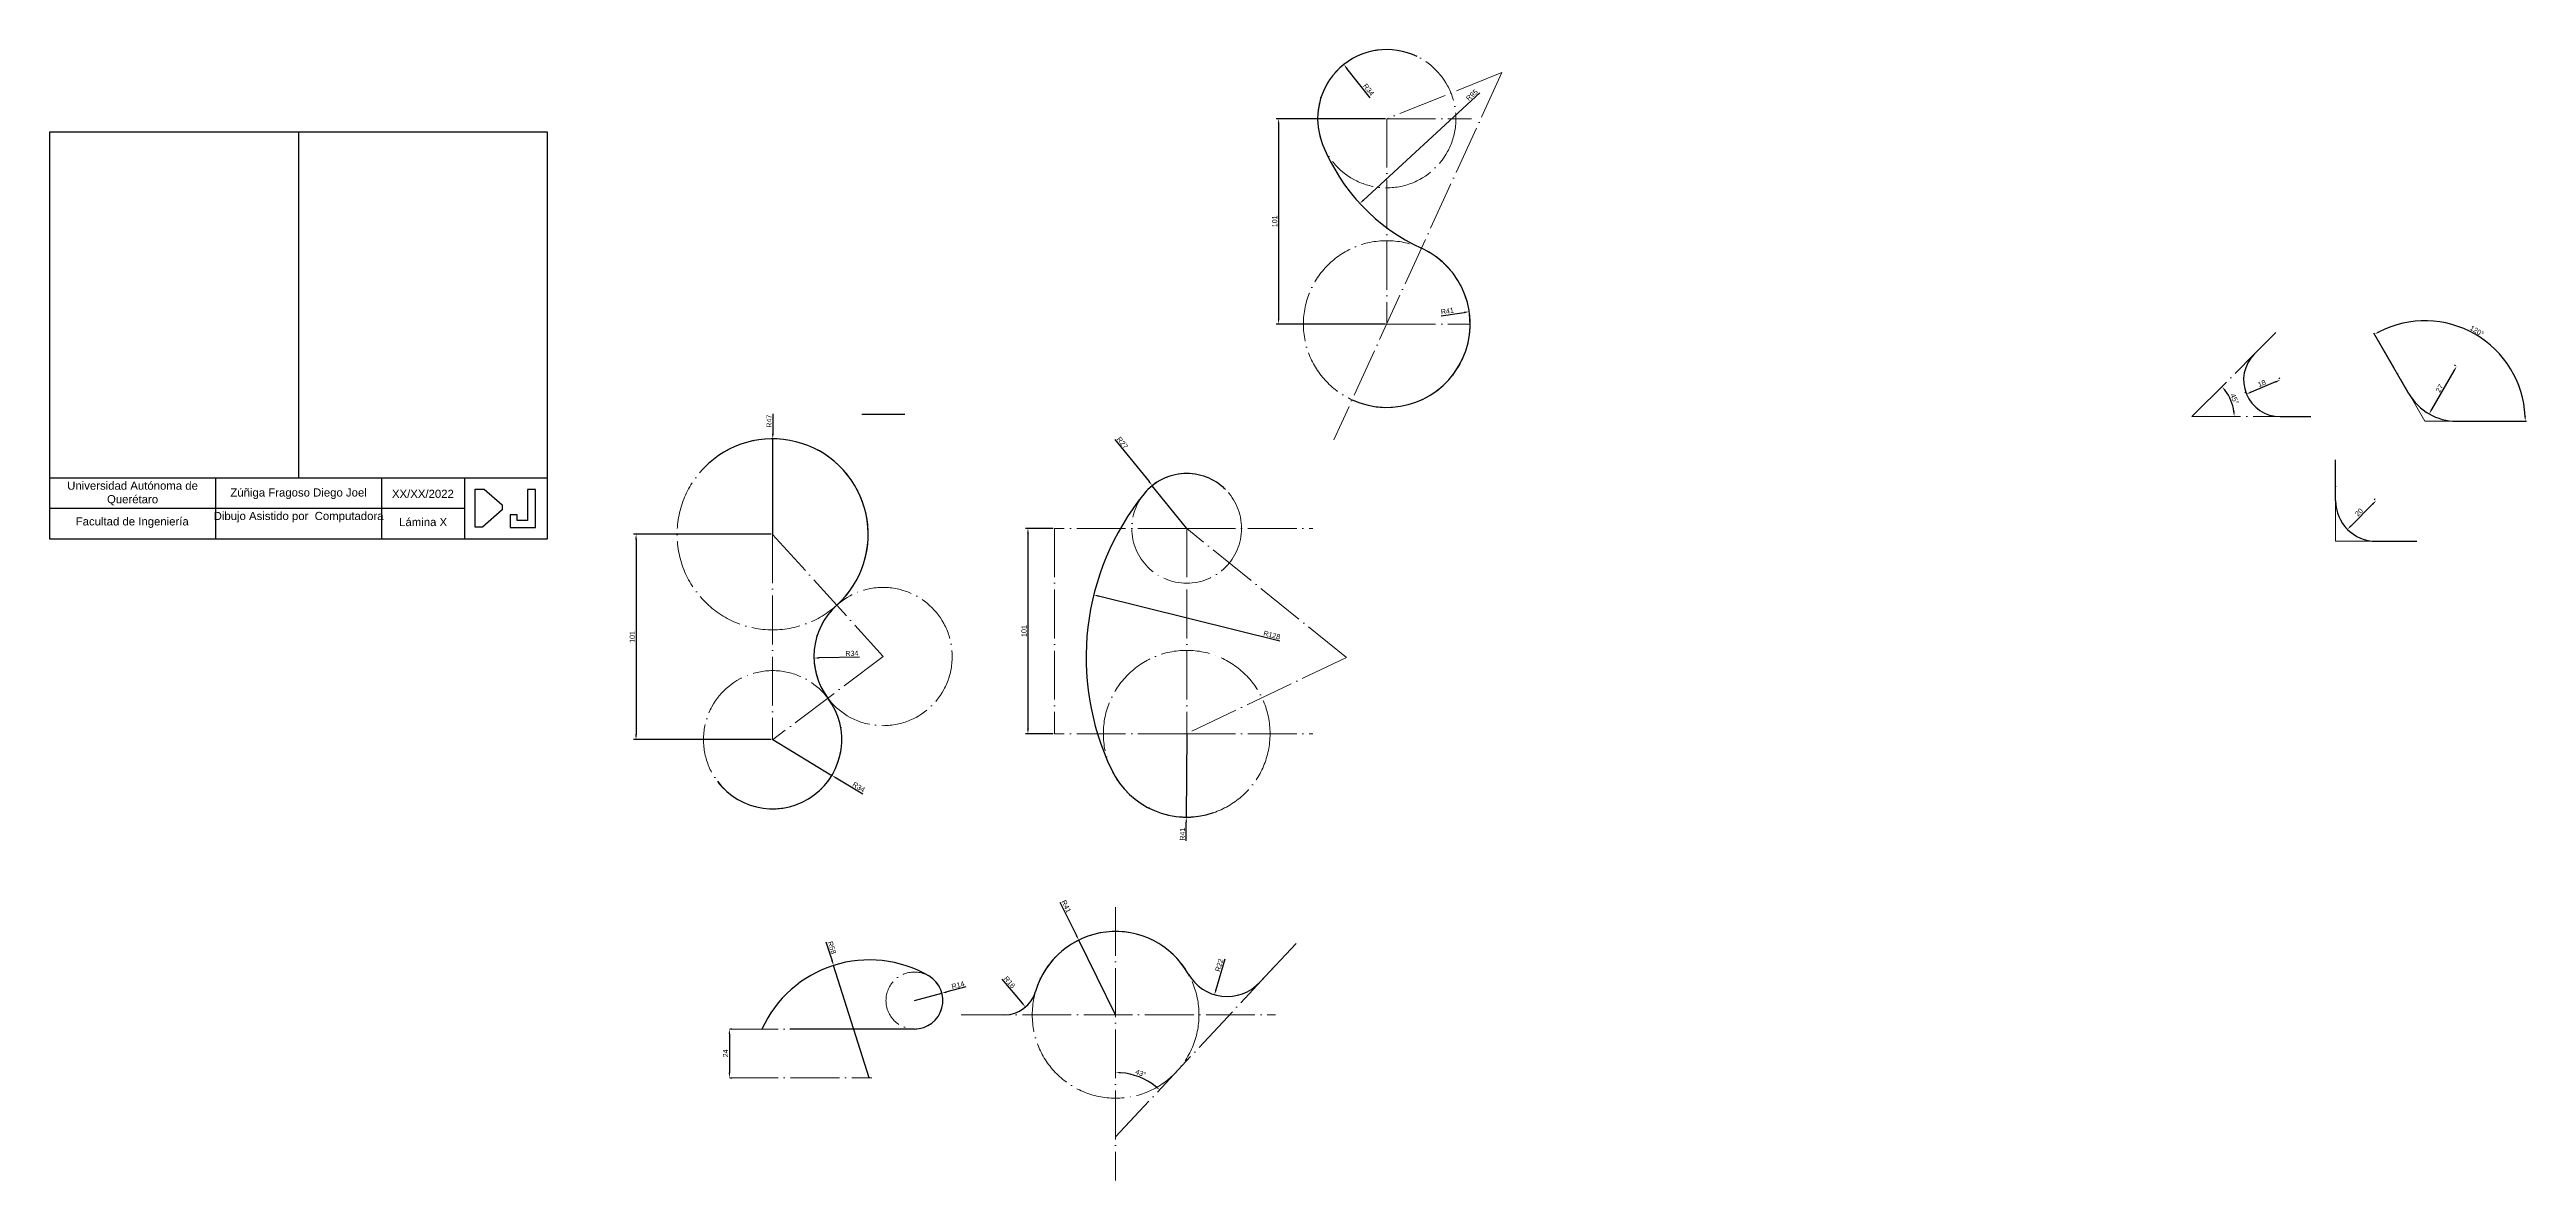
# Model space of a CAD drawing. Header units: millimetres. Extents: x 25 to 1243, y -306 to 251.
import ezdxf

# ---------------------------------------------------------------- set-up
doc = ezdxf.new("R2010")
doc.units = ezdxf.units.MM
doc.header["$PDMODE"] = 35
doc.linetypes.add('ACAD_ISO04W100', pattern=[30, 24, -3, 0, -3])
for name, color, linetype, lineweight in [('Aux', 10, 'ACAD_ISO04W100', 18), ('Cotas', 90, 'Continuous', 25), ('Figura', 140, 'Continuous', 25), ('Marco', 30, 'Continuous', 30)]:
    doc.layers.add(name, color=color, linetype=linetype, lineweight=lineweight)
doc.styles.get("Standard").update_dxf_attribs({"font": 'arial.ttf'})
doc.dimstyles.new('ISO-25', dxfattribs={"dimtxt": 2.5, "dimasz": 2.5, "dimexe": 1.25, "dimexo": 0.625, "dimtad": 1, "dimtxsty": 'Standard', "dimcen": 2.5, "dimadec": 0, "dimazin": 0, "dimtfac": 1, "dimtmove": 0, "dimatfit": 3, "dimfxl": 1, "dimarcsym": 0})

# ---------------------------------------------------------------- blocks, each defined once
blk = doc.blocks.new('*D1')
at = {"layer": 'Cotas', "color": 0, "lineweight": -2, "transparency": 16777216}
for p, q in [((1167.6, 27), (1157, 16.4)), ((1168.9, 29.2), (1168.5, 29.6)), ((1154.8, 15.1), (1154.3, 15.5))]:
    blk.add_line(p, q, dxfattribs=at)
at = {"layer": 'Cotas', "color": 0, "transparency": 16777216}
for points in [[(1167.3, 27.3), (1167.9, 26.7), (1169.4, 28.8)], [(1156.7, 16.7), (1157.3, 16.1), (1155.2, 14.6)]]:
    blk.add_solid(points, dxfattribs=at)
at = {"layer": 'Defpoints', "color": 0, "transparency": 16777216}
for p in [(1169.4, 28.8), (1155.2, 14.6), (1155.2, 14.6)]:
    blk.add_point(p, dxfattribs=at)
at = {"layer": 'Cotas', "color": 0, "transparency": 16777216, "insert": (1160.9, 23), "char_height": 2.5, "attachment_point": 5, "rotation": 45}
blk.add_mtext('20', dxfattribs=at)
blk = doc.blocks.new('*D2')
at = {"layer": 'Cotas', "color": 0, "lineweight": -2, "transparency": 16777216}
for p, q in [((1119.8, 87.1), (1107.8, 82.1)), ((1121.9, 88.6), (1121.7, 89.2)), ((1105.3, 81.8), (1105, 82.3))]:
    blk.add_line(p, q, dxfattribs=at)
at = {"layer": 'Cotas', "color": 0, "transparency": 16777216}
for points in [[(1119.7, 87.5), (1120, 86.7), (1122.2, 88.1)], [(1107.7, 82.5), (1108, 81.7), (1105.5, 81.2)]]:
    blk.add_solid(points, dxfattribs=at)
at = {"layer": 'Defpoints', "color": 0, "transparency": 16777216}
for p in [(1122.2, 88.1), (1105.5, 81.2), (1105.5, 81.2)]:
    blk.add_point(p, dxfattribs=at)
at = {"layer": 'Cotas', "color": 0, "transparency": 16777216, "insert": (1113.1, 86.4), "char_height": 2.5, "attachment_point": 5, "rotation": 22.5}
blk.add_mtext('18', dxfattribs=at)
blk = doc.blocks.new('*D3')
at = {"layer": 'Cotas', "color": 0, "lineweight": -2, "transparency": 16777216}
blk.add_arc((1078.7, 70.1), 20.8, 6.8758, 38.1242, dxfattribs=at)
at = {"layer": 'Cotas', "color": 0, "transparency": 16777216}
for points in [[(1094.8, 82.7), (1095.4, 83.2), (1093.4, 84.8)], [(1099.8, 72.6), (1099, 72.5), (1099.5, 70.1)]]:
    blk.add_solid(points, dxfattribs=at)
at = {"layer": 'Defpoints', "color": 0, "transparency": 16777216}
for p in [(1109.4, 100.8), (1098.8, 75.5), (1078.7, 70.1), (1078.7, 70.1), (1122.2, 70.1)]:
    blk.add_point(p, dxfattribs=at)
at = {"layer": 'Cotas', "color": 0, "transparency": 16777216, "insert": (1099.7, 78.8), "char_height": 2.5, "attachment_point": 5, "rotation": 292.5}
blk.add_mtext('45°', dxfattribs=at)
blk = doc.blocks.new('*D4')
at = {"layer": 'Cotas', "color": 0, "lineweight": -2, "transparency": 16777216}
for p, q in [((1207.6, 92.6), (1196.6, 73.6)), ((1208.3, 95.1), (1207.8, 95.4)), ((1194.8, 71.7), (1194.3, 72))]:
    blk.add_line(p, q, dxfattribs=at)
at = {"layer": 'Cotas', "color": 0, "transparency": 16777216}
for points in [[(1207.3, 92.8), (1208, 92.4), (1208.9, 94.8)], [(1196.3, 73.8), (1197, 73.4), (1195.4, 71.4)]]:
    blk.add_solid(points, dxfattribs=at)
at = {"layer": 'Defpoints', "color": 0, "transparency": 16777216}
for p in [(1208.9, 94.8), (1195.4, 71.4), (1195.4, 71.4)]:
    blk.add_point(p, dxfattribs=at)
at = {"layer": 'Cotas', "color": 0, "transparency": 16777216, "insert": (1200.5, 84), "char_height": 2.5, "attachment_point": 5, "rotation": 60}
blk.add_mtext('27', dxfattribs=at)
blk = doc.blocks.new('*D5')
at = {"layer": 'Cotas', "color": 0, "lineweight": -2, "transparency": 16777216}
blk.add_arc((1193.3, 67.8), 49.4, 2.8994, 117.1006, dxfattribs=at)
at = {"layer": 'Cotas', "color": 0, "transparency": 16777216}
for points in [[(1171, 111.4), (1170.6, 112.1), (1168.6, 110.6)], [(1243, 70.3), (1242.2, 70.3), (1242.7, 67.8)]]:
    blk.add_solid(points, dxfattribs=at)
at = {"layer": 'Defpoints', "color": 0, "transparency": 16777216}
for p in [(1168.3, 111.1), (1231.1, 99.5), (1193.3, 67.8), (1193.3, 67.8), (1243.3, 67.8)]:
    blk.add_point(p, dxfattribs=at)
at = {"layer": 'Cotas', "color": 0, "transparency": 16777216, "insert": (1218.9, 112.2), "char_height": 2.5, "attachment_point": 5, "rotation": 330}
blk.add_mtext('120°', dxfattribs=at)
blk = doc.blocks.new('*D6')
at = {"layer": 'Cotas', "color": 0, "lineweight": -2, "transparency": 16777216}
for p, q in [((360, -231.1), (360.6, -231.1)), ((359.4, -233.6), (359.4, -252.6)), ((360, -255.1), (360.6, -255.1))]:
    blk.add_line(p, q, dxfattribs=at)
at = {"layer": 'Cotas', "color": 0, "transparency": 16777216}
for points in [[(359, -233.6), (359.8, -233.6), (359.4, -231.1)], [(359, -252.6), (359.8, -252.6), (359.4, -255.1)]]:
    blk.add_solid(points, dxfattribs=at)
at = {"layer": 'Defpoints', "color": 0, "transparency": 16777216}
for p in [(359.4, -231.1), (359.4, -255.1), (359.4, -255.1)]:
    blk.add_point(p, dxfattribs=at)
at = {"layer": 'Cotas', "color": 0, "transparency": 16777216, "insert": (357.5, -243.1), "char_height": 2.5, "attachment_point": 5, "rotation": 90}
blk.add_mtext('24', dxfattribs=at)
blk = doc.blocks.new('*D7')
at = {"layer": 'Cotas', "color": 0, "lineweight": -2, "transparency": 16777216}
for p, q in [((450.4, -217.1), (463.9, -213.5)), ((475.7, -210.4), (466.3, -212.9))]:
    blk.add_line(p, q, dxfattribs=at)
at = {"layer": 'Cotas', "color": 0, "transparency": 16777216}
blk.add_solid([(466.2, -212.5), (466.4, -213.3), (463.9, -213.5)], dxfattribs=at)
at = {"layer": 'Defpoints', "color": 0, "transparency": 16777216}
for p in [(450.4, -217.1), (463.9, -213.5)]:
    blk.add_point(p, dxfattribs=at)
at = {"layer": 'Cotas', "color": 0, "transparency": 16777216, "insert": (471.8, -209.5), "char_height": 2.5, "attachment_point": 5, "rotation": 14.9129}
blk.add_mtext('R14', dxfattribs=at)
blk = doc.blocks.new('*D8')
at = {"layer": 'Cotas', "color": 0, "lineweight": -2, "transparency": 16777216}
for p, q in [((406.9, -188.2), (409.9, -197.5)), ((428.2, -255.1), (410.6, -199.8))]:
    blk.add_line(p, q, dxfattribs=at)
at = {"layer": 'Cotas', "color": 0, "transparency": 16777216}
blk.add_solid([(410.3, -197.3), (409.5, -197.6), (410.6, -199.8)], dxfattribs=at)
at = {"layer": 'Defpoints', "color": 0, "transparency": 16777216}
for p in [(410.6, -199.8), (428.2, -255.1)]:
    blk.add_point(p, dxfattribs=at)
at = {"layer": 'Cotas', "color": 0, "transparency": 16777216, "insert": (409.8, -191.1), "char_height": 2.5, "attachment_point": 5, "rotation": 287.642}
blk.add_mtext('R58', dxfattribs=at)
blk = doc.blocks.new('*D9')
at = {"layer": 'Cotas', "color": 0, "lineweight": -2, "transparency": 16777216}
blk.add_arc((549.3, -284.2), 31.7, 51.5147, 85.4853, dxfattribs=at)
at = {"layer": 'Cotas', "color": 0, "transparency": 16777216}
for points in [[(551.8, -253), (551.9, -252.2), (549.3, -252.5)], [(569.4, -259.1), (568.8, -259.7), (571, -261)]]:
    blk.add_solid(points, dxfattribs=at)
at = {"layer": 'Defpoints', "color": 0, "transparency": 16777216}
for p in [(549.3, -171.1), (627.2, -200.7), (564.6, -256.4), (549.3, -284.2), (549.3, -305.6)]:
    blk.add_point(p, dxfattribs=at)
at = {"layer": 'Cotas', "color": 0, "transparency": 16777216, "insert": (561.7, -252.9), "char_height": 2.5, "attachment_point": 5, "rotation": 338.5}
blk.add_mtext('43°', dxfattribs=at)
blk = doc.blocks.new('*D10')
at = {"layer": 'Cotas', "color": 0, "lineweight": -2, "transparency": 16777216}
for p, q in [((521.9, -168.7), (530.1, -185.1)), ((549.3, -224.1), (531.2, -187.4))]:
    blk.add_line(p, q, dxfattribs=at)
at = {"layer": 'Cotas', "color": 0, "transparency": 16777216}
blk.add_solid([(530.4, -185), (529.7, -185.3), (531.2, -187.4)], dxfattribs=at)
at = {"layer": 'Defpoints', "color": 0, "transparency": 16777216}
for p in [(531.2, -187.4), (549.3, -224.1)]:
    blk.add_point(p, dxfattribs=at)
at = {"layer": 'Cotas', "color": 0, "transparency": 16777216, "insert": (525.1, -170.8), "char_height": 2.5, "attachment_point": 5, "rotation": 296.325}
blk.add_mtext('R41', dxfattribs=at)
blk = doc.blocks.new('*D11')
at = {"layer": 'Cotas', "color": 0, "lineweight": -2, "transparency": 16777216}
blk.add_line((493.4, -206.6), (503.4, -218.4), dxfattribs=at)
at = {"layer": 'Cotas', "color": 0, "transparency": 16777216}
blk.add_solid([(503.7, -218.1), (503.1, -218.7), (505, -220.3)], dxfattribs=at)
at = {"layer": 'Defpoints', "color": 0, "transparency": 16777216}
for p in [(494.6, -208.1), (505, -220.3)]:
    blk.add_point(p, dxfattribs=at)
at = {"layer": 'Cotas', "color": 0, "transparency": 16777216, "insert": (497.2, -208.1), "char_height": 2.5, "attachment_point": 5, "rotation": 310.3795}
blk.add_mtext('R16', dxfattribs=at)
blk = doc.blocks.new('*D12')
at = {"layer": 'Cotas', "color": 0, "lineweight": -2, "transparency": 16777216}
blk.add_line((603.1, -196.8), (598.7, -211.9), dxfattribs=at)
at = {"layer": 'Cotas', "color": 0, "transparency": 16777216}
blk.add_solid([(598.3, -211.7), (599.1, -212), (598, -214.3)], dxfattribs=at)
at = {"layer": 'Defpoints', "color": 0, "transparency": 16777216}
for p in [(604.2, -193.1), (598, -214.3)]:
    blk.add_point(p, dxfattribs=at)
at = {"layer": 'Cotas', "color": 0, "transparency": 16777216, "insert": (600.3, -199.7), "char_height": 2.5, "attachment_point": 5, "rotation": 73.7232}
blk.add_mtext('R22', dxfattribs=at)
blk = doc.blocks.new('*D13')
at = {"layer": 'Cotas', "color": 0, "lineweight": -2, "transparency": 16777216}
for p, q in [((380.8, 71.4), (380.8, 61.7)), ((380.7, 12.2), (380.7, 59.2))]:
    blk.add_line(p, q, dxfattribs=at)
at = {"layer": 'Cotas', "color": 0, "transparency": 16777216}
blk.add_solid([(380.3, 61.7), (381.2, 61.7), (380.7, 59.2)], dxfattribs=at)
at = {"layer": 'Defpoints', "color": 0, "transparency": 16777216}
for p in [(380.7, 59.2), (380.7, 12.2)]:
    blk.add_point(p, dxfattribs=at)
at = {"layer": 'Cotas', "color": 0, "transparency": 16777216, "insert": (378.9, 67.8), "char_height": 2.5, "attachment_point": 5, "rotation": 89.8893}
blk.add_mtext('R47', dxfattribs=at)
blk = doc.blocks.new('*D14')
at = {"layer": 'Cotas', "color": 0, "lineweight": -2, "transparency": 16777216}
blk.add_line((423.3, -48.2), (403.5, -48.6), dxfattribs=at)
at = {"layer": 'Cotas', "color": 0, "transparency": 16777216}
blk.add_solid([(403.5, -48.2), (403.5, -49), (401, -48.7)], dxfattribs=at)
at = {"layer": 'Defpoints', "color": 0, "transparency": 16777216}
for p in [(401, -48.7), (435, -47.9)]:
    blk.add_point(p, dxfattribs=at)
at = {"layer": 'Cotas', "color": 0, "transparency": 16777216, "insert": (419.6, -46.4), "char_height": 2.5, "attachment_point": 5, "rotation": 1.2466}
blk.add_mtext('R34', dxfattribs=at)
blk = doc.blocks.new('*D15')
at = {"layer": 'Cotas', "color": 0, "lineweight": -2, "transparency": 16777216}
for p, q in [((380.7, -88.8), (409.8, -106.4)), ((425.1, -115.6), (411.9, -107.7))]:
    blk.add_line(p, q, dxfattribs=at)
at = {"layer": 'Cotas', "color": 0, "transparency": 16777216}
blk.add_solid([(412.1, -107.3), (411.7, -108), (409.8, -106.4)], dxfattribs=at)
at = {"layer": 'Defpoints', "color": 0, "transparency": 16777216}
for p in [(380.7, -88.8), (409.8, -106.4)]:
    blk.add_point(p, dxfattribs=at)
at = {"layer": 'Cotas', "color": 0, "transparency": 16777216, "insert": (423, -112.1), "char_height": 2.5, "attachment_point": 5, "rotation": 328.973}
blk.add_mtext('R34', dxfattribs=at)
blk = doc.blocks.new('*D16')
at = {"layer": 'Cotas', "color": 0, "lineweight": -2, "transparency": 16777216}
for p, q in [((380, 12.2), (312.2, 12.2)), ((313.5, 9.7), (313.5, -86.3)), ((380, -88.8), (312.2, -88.8))]:
    blk.add_line(p, q, dxfattribs=at)
at = {"layer": 'Cotas', "color": 0, "transparency": 16777216}
for points in [[(313, 9.7), (313.9, 9.7), (313.5, 12.2)], [(313, -86.3), (313.9, -86.3), (313.5, -88.8)]]:
    blk.add_solid(points, dxfattribs=at)
at = {"layer": 'Defpoints', "color": 0, "transparency": 16777216}
for p in [(380.7, 12.2), (313.5, -88.8), (380.7, -88.8)]:
    blk.add_point(p, dxfattribs=at)
at = {"layer": 'Cotas', "color": 0, "transparency": 16777216, "insert": (311.6, -38.3), "char_height": 2.5, "attachment_point": 5, "rotation": 90}
blk.add_mtext('101', dxfattribs=at)
blk = doc.blocks.new('*D17')
at = {"layer": 'Cotas', "color": 0, "lineweight": -2, "transparency": 16777216}
for p, q in [((682.1, 216.6), (628.3, 216.6)), ((629.5, 214.1), (629.5, 118.1)), ((682.1, 115.6), (628.3, 115.6))]:
    blk.add_line(p, q, dxfattribs=at)
at = {"layer": 'Cotas', "color": 0, "transparency": 16777216}
for points in [[(629.1, 214.1), (629.9, 214.1), (629.5, 216.6)], [(629.1, 118.1), (629.9, 118.1), (629.5, 115.6)]]:
    blk.add_solid(points, dxfattribs=at)
at = {"layer": 'Defpoints', "color": 0, "transparency": 16777216}
for p in [(682.7, 216.6), (629.5, 115.6), (682.7, 115.6)]:
    blk.add_point(p, dxfattribs=at)
at = {"layer": 'Cotas', "color": 0, "transparency": 16777216, "insert": (627.6, 166.1), "char_height": 2.5, "attachment_point": 5, "rotation": 90}
blk.add_mtext('101', dxfattribs=at)
blk = doc.blocks.new('*D18')
at = {"layer": 'Cotas', "color": 0, "lineweight": -2, "transparency": 16777216}
blk.add_line((674.6, 226.9), (663.1, 241.3), dxfattribs=at)
at = {"layer": 'Cotas', "color": 0, "transparency": 16777216}
blk.add_solid([(663.5, 241.5), (662.8, 241), (661.6, 243.2)], dxfattribs=at)
at = {"layer": 'Defpoints', "color": 0, "transparency": 16777216}
for p in [(661.6, 243.2), (682.7, 216.6)]:
    blk.add_point(p, dxfattribs=at)
at = {"layer": 'Cotas', "color": 0, "transparency": 16777216, "insert": (673.8, 230.9), "char_height": 2.5, "attachment_point": 5, "rotation": 308.452}
blk.add_mtext('R34', dxfattribs=at)
blk = doc.blocks.new('*D19')
at = {"layer": 'Cotas', "color": 0, "lineweight": -2, "transparency": 16777216}
blk.add_line((709.5, 119.6), (720.8, 121.3), dxfattribs=at)
at = {"layer": 'Cotas', "color": 0, "transparency": 16777216}
blk.add_solid([(720.7, 121.7), (720.9, 120.9), (723.3, 121.7)], dxfattribs=at)
at = {"layer": 'Defpoints', "color": 0, "transparency": 16777216}
for p in [(682.7, 115.6), (723.3, 121.7)]:
    blk.add_point(p, dxfattribs=at)
at = {"layer": 'Cotas', "color": 0, "transparency": 16777216, "insert": (712.5, 122), "char_height": 2.5, "attachment_point": 5, "rotation": 8.4994}
blk.add_mtext('R41', dxfattribs=at)
blk = doc.blocks.new('*D20')
at = {"layer": 'Cotas', "color": 0, "lineweight": -2, "transparency": 16777216}
blk.add_line((728.5, 229.3), (671.3, 176.6), dxfattribs=at)
at = {"layer": 'Cotas', "color": 0, "transparency": 16777216}
blk.add_solid([(671, 176.9), (671.6, 176.3), (669.5, 174.9)], dxfattribs=at)
at = {"layer": 'Defpoints', "color": 0, "transparency": 16777216}
for p in [(739.4, 239.2), (669.5, 174.9)]:
    blk.add_point(p, dxfattribs=at)
at = {"layer": 'Cotas', "color": 0, "transparency": 16777216, "insert": (724.6, 228.2), "char_height": 2.5, "attachment_point": 5, "rotation": 42.6365}
blk.add_mtext('R95', dxfattribs=at)
blk = doc.blocks.new('*D21')
at = {"layer": 'Cotas', "color": 0, "lineweight": -2, "transparency": 16777216}
for p, q in [((518.6, 15.1), (505, 15.1)), ((506.2, 12.6), (506.2, -83.4)), ((518.6, -85.9), (505, -85.9))]:
    blk.add_line(p, q, dxfattribs=at)
at = {"layer": 'Cotas', "color": 0, "transparency": 16777216}
for points in [[(505.8, 12.6), (506.7, 12.6), (506.2, 15.1)], [(505.8, -83.4), (506.7, -83.4), (506.2, -85.9)]]:
    blk.add_solid(points, dxfattribs=at)
at = {"layer": 'Defpoints', "color": 0, "transparency": 16777216}
for p in [(519.2, 15.1), (506.2, -85.9), (519.2, -85.9)]:
    blk.add_point(p, dxfattribs=at)
at = {"layer": 'Cotas', "color": 0, "transparency": 16777216, "insert": (504.3, -35.4), "char_height": 2.5, "attachment_point": 5, "rotation": 90}
blk.add_mtext('101', dxfattribs=at)
blk = doc.blocks.new('*D22')
at = {"layer": 'Cotas', "color": 0, "lineweight": -2, "transparency": 16777216}
for p, q in [((584.3, -85.9), (584.1, -126.9)), ((584, -138.6), (584.1, -129.4))]:
    blk.add_line(p, q, dxfattribs=at)
at = {"layer": 'Cotas', "color": 0, "transparency": 16777216}
blk.add_solid([(583.7, -129.4), (584.5, -129.4), (584.1, -126.9)], dxfattribs=at)
at = {"layer": 'Defpoints', "color": 0, "transparency": 16777216}
for p in [(584.3, -85.9), (584.1, -126.9)]:
    blk.add_point(p, dxfattribs=at)
at = {"layer": 'Cotas', "color": 0, "transparency": 16777216, "insert": (582.2, -135.3), "char_height": 2.5, "attachment_point": 5, "rotation": 89.6724}
blk.add_mtext('R41', dxfattribs=at)
blk = doc.blocks.new('*D23')
at = {"layer": 'Cotas', "color": 0, "lineweight": -2, "transparency": 16777216}
for p, q in [((549, 58.8), (565.8, 38.1)), ((584.3, 15.1), (567.4, 36.1))]:
    blk.add_line(p, q, dxfattribs=at)
at = {"layer": 'Cotas', "color": 0, "transparency": 16777216}
blk.add_solid([(566.1, 38.3), (565.5, 37.8), (567.4, 36.1)], dxfattribs=at)
at = {"layer": 'Defpoints', "color": 0, "transparency": 16777216}
for p in [(567.4, 36.1), (584.3, 15.1)]:
    blk.add_point(p, dxfattribs=at)
at = {"layer": 'Cotas', "color": 0, "transparency": 16777216, "insert": (552.7, 57.2), "char_height": 2.5, "attachment_point": 5, "rotation": 308.9376}
blk.add_mtext('R27', dxfattribs=at)
blk = doc.blocks.new('*D24')
at = {"layer": 'Cotas', "color": 0, "lineweight": -2, "transparency": 16777216}
blk.add_line((630.2, -40.3), (541, -18.2), dxfattribs=at)
at = {"layer": 'Cotas', "color": 0, "transparency": 16777216}
blk.add_solid([(541.1, -17.8), (540.9, -18.6), (538.6, -17.6)], dxfattribs=at)
at = {"layer": 'Defpoints', "color": 0, "transparency": 16777216}
for p in [(538.6, -17.6), (662.8, -48.4)]:
    blk.add_point(p, dxfattribs=at)
at = {"layer": 'Cotas', "color": 0, "transparency": 16777216, "insert": (626.2, -37.4), "char_height": 2.5, "attachment_point": 5, "rotation": 346.0808}
blk.add_mtext('R128', dxfattribs=at)

msp = doc.modelspace()

# ---------------------------------------------------------------- linework, layer by layer
at = {"layer": 'Aux'}
for p, q in [((739.362, 239.241), (656.604, 58.588)), ((739.362, 239.241), (682.72, 216.598)), ((682.72, 216.598), (682.72, 115.598)), ((682.72, 216.598), (724.404, 216.598)), ((682.72, 115.598), (723.72, 115.598)), ((1193.276, 67.789), (1168.276, 111.09)), ((1078.7, 70.064), (1109.428, 100.792)), ((1078.7, 70.064), (1122.156, 70.064)), ((1193.276, 67.789), (1243.276, 67.789)), ((1149.362, 8.766), (1149.362, 48.766)), ((584.321, 15.106), (519.229, 15.106)), ((519.229, 15.106), (519.229, -85.894)), ((584.321, 15.106), (584.321, -85.894)), ((662.838, -48.424), (584.321, 15.106)), ((584.321, 15.106), (646.286, 15.106)), ((380.657, 12.157), (380.657, -88.843)), ((380.657, 12.157), (434.974, -47.933)), ((1149.362, 8.766), (1189.362, 8.766)), ((434.974, -47.933), (380.657, -88.843)), ((662.838, -48.424), (584.321, -85.894)), ((584.321, -85.894), (519.229, -85.894)), ((584.321, -85.894), (646.286, -85.894)), ((549.349, -171.127), (549.349, -305.595)), ((549.349, -284.215), (627.184, -200.747)), ((359.382, -231.113), (450.397, -231.113)), ((473.465, -224.134), (628.007, -224.134)), ((359.382, -255.113), (429.382, -255.113)), ((578.341, -253.125), (578.341, -253.125)), ((578.341, -253.125), (578.341, -253.125))]:
    msp.add_line(p, q, dxfattribs=at)
for centre, radius in [((682.72, 216.598), 34), ((682.72, 115.598), 41), ((380.657, 12.157), 47), ((584.321, 15.106), 27), ((434.974, -47.933), 34), ((584.321, -85.894), 41), ((380.657, -88.843), 34), ((549.349, -224.134), 41), ((450.397, -217.113), 14)]:
    msp.add_circle(centre, radius, dxfattribs=at)
at = {"layer": 'Figura'}
for p, q in [((1109.428, 100.792), (1120.035, 111.399)), ((1185.482, 81.289), (1168.276, 111.09)), ((445.68, 71.063), (424.504, 71.063)), ((1122.156, 70.064), (1137.156, 70.064)), ((1208.865, 67.789), (1243.276, 67.789)), ((1149.362, 28.766), (1149.362, 48.766)), ((1169.362, 8.766), (1189.362, 8.766)), ((620.287, -208.143), (638.078, -189.065)), ((450.397, -231.113), (389.053, -231.113))]:
    msp.add_line(p, q, dxfattribs=at)
for centre, radius, start, end in [((682.72, 216.598), 34, 63.780728, 201.790012), ((739.362, 239.241), 95, 201.790012, 245.387306), ((682.72, 115.598), 41, 245.387306, 65.387306), ((1122.156, 88.064), 18, 135, 270), ((1208.865, 94.789), 27, 210, 270), ((380.657, 12.157), 47, 312.111535, 132.111535), ((584.321, 15.106), 27, 45, 141.023104), ((662.838, -48.424), 128, 141.023104, 205.511552), ((1169.362, 28.766), 20, 180, 270), ((434.974, -47.933), 34, 132.111535, 216.986781), ((380.657, -88.843), 34, 216.986781, 36.986781), ((584.321, -85.894), 41, 205.511552, 288.79433), ((549.349, -224.134), 41, 29.470857, 163.697908), ((428.216, -255.113), 58, 59.727359, 155.556665), ((450.397, -217.113), 14, 270, 59.727359), ((604.198, -193.139), 22, 209.470857, 317), ((494.641, -208.134), 16, 270, 343.697908)]:
    msp.add_arc(centre, radius, start, end, dxfattribs=at)
at = {"layer": 'Marco'}
for p, q in [((270, 210), (25, 210)), ((25, 210), (25, 10)), ((147.5, 210), (147.5, 40)), ((270, 10), (270, 210)), ((25, 40), (270, 40)), ((106.667, 40), (106.667, 10)), ((188.333, 40), (188.333, 10)), ((229.167, 40), (229.167, 10)), ((25, 25), (229.167, 25)), ((238.854, 34.334), (247.705, 26.729)), ((264.014, 34.172), (260.016, 34.172)), ((260.016, 34.172), (260.016, 18.915)), ((264.014, 15.49), (264.014, 34.172)), ((247.705, 24.172), (237.974, 15.723)), ((255.066, 21.768), (251.525, 21.768)), ((251.525, 21.768), (251.601, 15.49)), ((251.601, 15.49), (264.014, 15.49)), ((255.066, 18.915), (255.066, 21.768)), ((260.016, 18.915), (255.066, 18.915)), ((25, 10), (270, 10))]:
    msp.add_line(p, q, dxfattribs=at)
for points in [[(237.974, 15.723), (234.379, 15.723), (234.379, 34.334), (238.854, 34.334)], [(247.705, 26.729), (247.705, 24.172)]]:
    msp.add_lwpolyline(points, dxfattribs=at)

# ---------------------------------------------------------------- texts
at = {"layer": 'Marco', "char_height": 4, "attachment_point": 1}
for s, width, insert in [('\\pxqc;Universidad Autónoma de Querétaro', 81.66667, (25, 38.12)), ('\\pxqc;Zúñiga Fragoso Diego Joel', 81.66667, (106.667, 34.753)), ('\\pxqc;XX/XX/2022', 40.83333, (188.233, 34.106)), ('\\pxqc;Facultad de Ingeniería', 81.66667, (24.841, 20.548)), ('\\pxqc;Dibujo Asistido por  Computadora', 81.66667, (106.667, 23.206)), ('\\pxqc;Lámina X', 40.83333, (188.333, 20.223))]:
    msp.add_mtext_dynamic_manual_height_columns(s, width=width, gutter_width=12.5, heights=[0], dxfattribs=dict(at, insert=insert))

# ---------------------------------------------------------------- dimensions: what is measured, and where the dimension line sits
at = {"layer": 'Cotas'}
for center, mpoint, picture, middle in [((682.72, 216.598), (661.577, 243.224), '*D18', (672.333, 229.678)), ((739.362, 239.241), (669.474, 174.893), '*D20', (725.859, 226.808)), ((682.72, 115.598), (723.27, 121.657), '*D19', (712.804, 120.093)), ((584.321, 15.106), (567.352, 36.107), '*D23', (551.249, 56.036)), ((662.838, -48.424), (538.597, -17.633), '*D24', (625.742, -39.231)), ((434.974, -47.933), (400.982, -48.672), '*D14', (419.658, -48.266)), ((380.657, -88.843), (409.793, -106.368), '*D15', (422.034, -113.732)), ((549.349, -224.134), (531.167, -187.386), '*D10', (523.395, -171.677)), ((604.198, -193.139), (598.031, -214.257), '*D12', (602.114, -200.275)), ((494.641, -208.134), (505.007, -220.322), '*D11', (495.702, -209.381))]:
    dim = msp.add_radius_dim(center=center, mpoint=mpoint, dimstyle='ISO-25', dxfattribs=at)
    dim.commit()
    dim.dimension.update_dxf_attribs({"geometry": picture, "text_midpoint": middle, "dimtype": 164})
for base, p1, p2, picture, middle in [((629.513, 115.598), (682.72, 216.598), (682.72, 115.598), '*D17', (627.612, 166.098)), ((313.452, -88.843), (380.657, 12.157), (380.657, -88.843), '*D16', (311.551, -38.343)), ((359.382, -255.113), (359.382, -231.113), (359.382, -255.113), '*D6', (357.501, -243.113))]:
    dim = msp.add_linear_dim(base=base, p1=p1, p2=p2, angle=90, dimstyle='ISO-25', dxfattribs=at)
    dim.commit()
    dim.dimension.update_dxf_attribs({"geometry": picture, "text_midpoint": middle})
for base, line1, line2, picture, middle in [((1231.125, 99.547), ((1193.276, 67.789), (1168.276, 111.09)), ((1193.276, 67.789), (1243.276, 67.789)), '*D5', (1218.931, 112.224)), ((1098.835, 75.459), ((1078.7, 70.064), (1122.156, 70.064)), ((1078.7, 70.064), (1109.428, 100.792)), '*D3', (1099.71, 78.767)), ((564.573, -256.369), ((549.349, -171.127), (549.349, -305.595)), ((549.349, -284.215), (627.184, -200.747)), '*D9', (561.678, -252.918))]:
    dim = msp.add_angular_dim_2l(base=base, line1=line1, line2=line2, dimstyle='ISO-25', dxfattribs=at)
    dim.commit()
    dim.dimension.update_dxf_attribs({"geometry": picture, "text_midpoint": middle})
for p1, p2, picture, middle in [((1122.156, 88.064), (1105.526, 81.176), '*D2', (1113.113, 86.377)), ((1208.865, 94.789), (1195.365, 71.406), '*D4', (1200.486, 84.037)), ((1169.362, 28.766), (1155.22, 14.624), '*D1', (1160.946, 23.039))]:
    dim = msp.add_aligned_dim(p1=p1, p2=p2, distance=0, dimstyle='ISO-25', dxfattribs=at)
    dim.commit()
    dim.dimension.update_dxf_attribs({"geometry": picture, "text_midpoint": middle})
for center, mpoint, picture, middle in [((380.657, 12.157), (380.748, 59.156), '*D13', (378.89, 67.772)), ((584.321, -85.894), (584.086, -126.894), '*D22', (582.158, -135.253)), ((428.216, -255.113), (410.638, -199.841), '*D8', (409.839, -191.055)), ((450.397, -217.113), (463.926, -213.51), '*D7', (471.759, -209.478))]:
    dim = msp.add_radius_dim(center=center, mpoint=mpoint, dimstyle='ISO-25', dxfattribs=at)
    dim.commit()
    dim.dimension.update_dxf_attribs({"geometry": picture, "text_midpoint": middle})
dim = msp.add_linear_dim(base=(506.25, -85.894), p1=(519.229, 15.106), p2=(519.229, -85.894), angle=90, dimstyle='ISO-25', dxfattribs=at)
dim.commit()
dim.dimension.update_dxf_attribs({"geometry": '*D21', "text_midpoint": (506.25, -35.394), "dimtype": 160})

doc.saveas('drawing.dxf')
